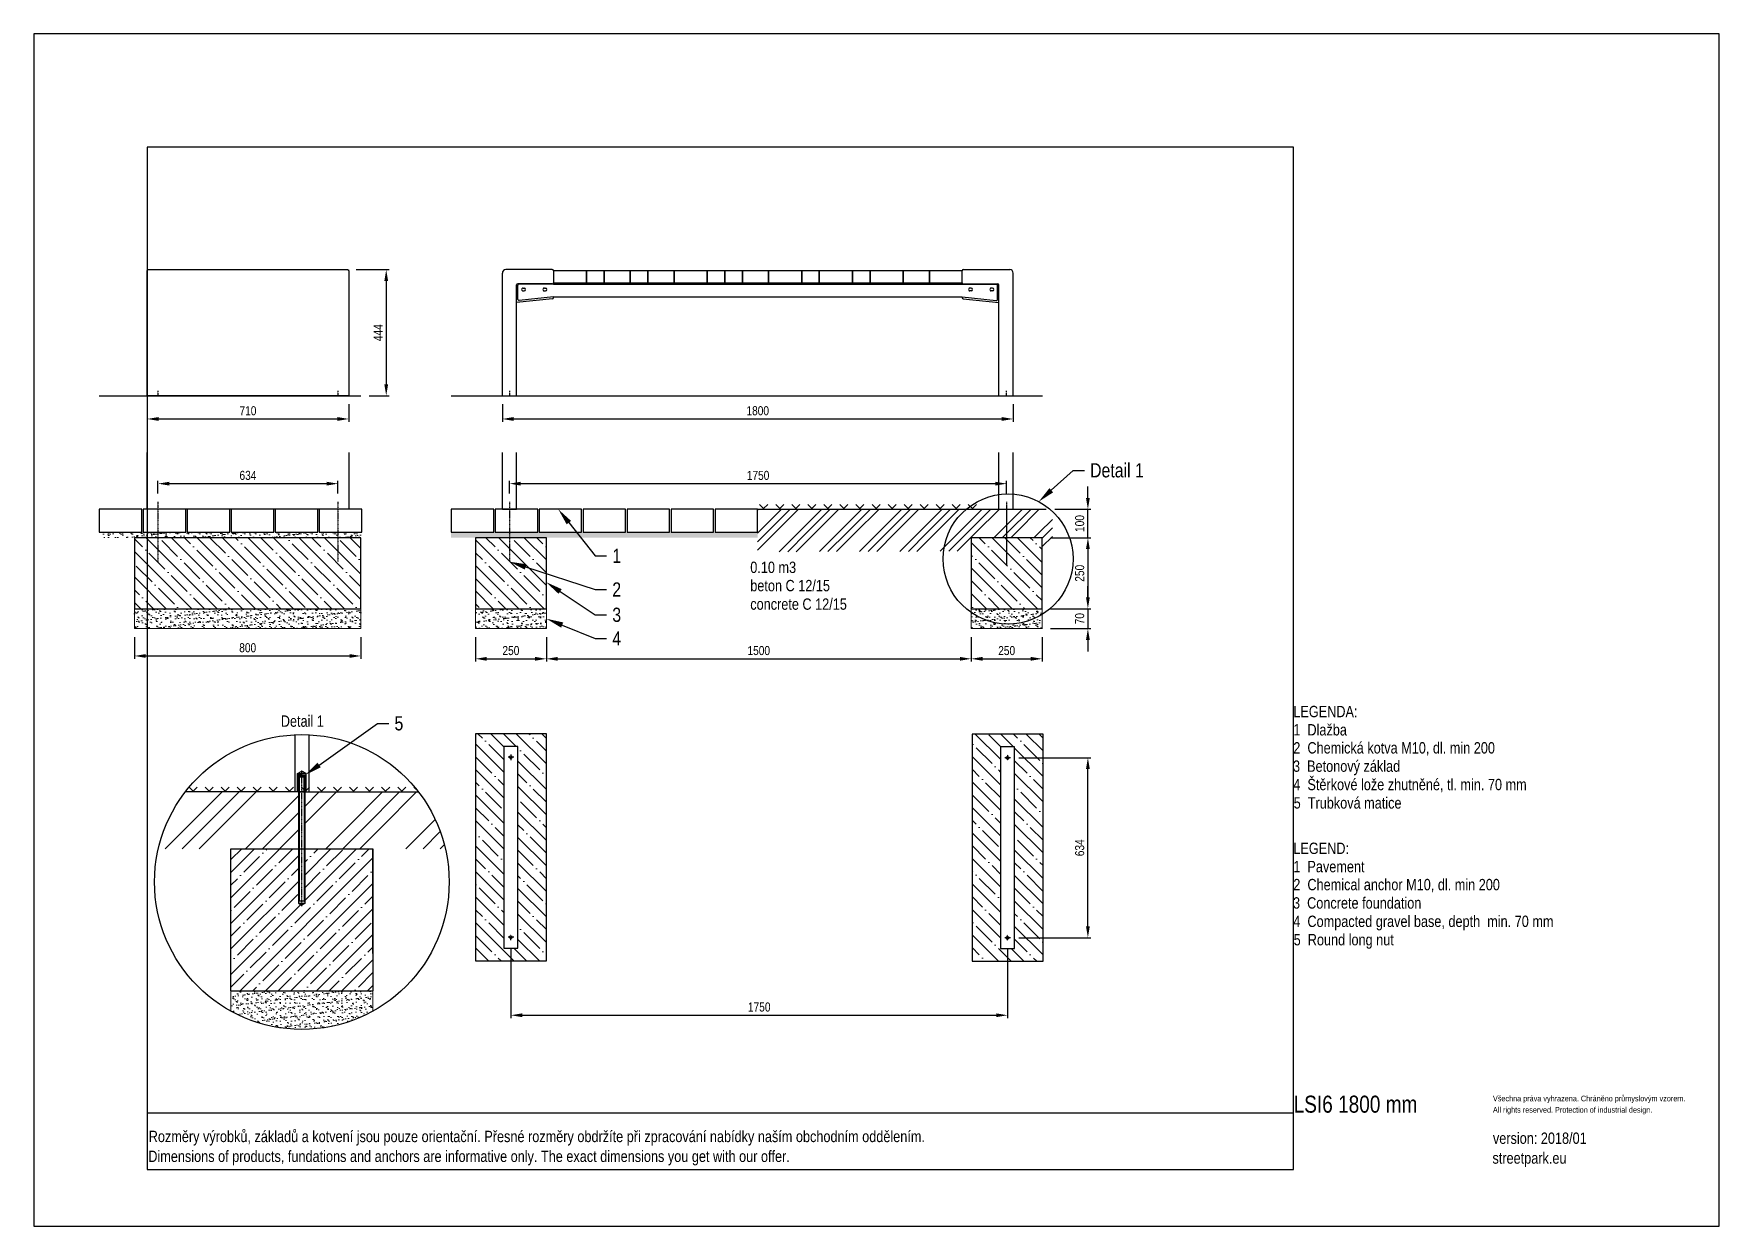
# Model space of a CAD drawing. Header units: millimetres. Extents: x 5064 to 11004, y 3085 to 7285.
import ezdxf
from ezdxf import colors
from ezdxf.entities.mleader import LeaderData, LeaderLine
from ezdxf.lldxf.tags import DXFTag
from ezdxf.math import Vec2, Vec3

# ---------------------------------------------------------------- set-up
doc = ezdxf.new("R2010")
doc.units = ezdxf.units.MM
doc.header["$LTSCALE"] = 0.3
doc.linetypes.add('DashDot', pattern=[15, 9, -3, 0, -3])
doc.layers.add('Nekreslit', color=6, linetype='Continuous', plot=False)
doc.layers.add('SRAFY', color=251, linetype='Continuous', lineweight=13)
doc.styles.add('SEACAD_Arial', font='arial.ttf', dxfattribs={"width": 0.8})
tags = doc.linetypes.add('HIDDEN2', pattern=[4.7625, 3.175, -1.5875]).pattern_tags.tags
tags[6:7] = [DXFTag(74, 4), DXFTag(75, 0), DXFTag(340, '0'), DXFTag(46, 0.0), DXFTag(50, 0.0), DXFTag(44, 0.0), DXFTag(45, 0.0)]
tags[4:5] = [DXFTag(74, 4), DXFTag(75, 0), DXFTag(340, '0'), DXFTag(46, 0.0), DXFTag(50, 0.0), DXFTag(44, 0.0), DXFTag(45, 0.0)]
doc.dimstyles.new('ISO-25', dxfattribs={"dimtxt": 1.6, "dimasz": 2, "dimexe": 0.5, "dimexo": 1.5, "dimtad": 1, "dimdec": 0, "dimtxsty": 'SEACAD_Arial', "dimcen": 2, "dimadec": 0, "dimazin": 0, "dimtfac": 1, "dimtdec": 0, "dimtmove": 0, "dimatfit": 3, "dimfxl": 1, "dimarcsym": 0})

msp = doc.modelspace()

# ---------------------------------------------------------------- texts
at = {"style": 'SEACAD_Arial', "width": 0.8}
for s, height, p in [('0.10 m3', 40, (7589.6, 5386)), ('beton C 12/15', 40, (7589.6, 5321.7)), ('concrete C 12/15', 40, (7589.6, 5256.5)), ('LEGENDA:', 40, (9503.3, 4878.1)), ('1  Dlažba', 40, (9503.3, 4813.8)), ('2  Chemická kotva M10, dl. min 200', 40, (9503.3, 4750.3)), ('3  Betonový základ', 40, (9502.2, 4685.8)), ('4  Štěrkové lože zhutněné, tl. min. 70 mm', 40, (9503.3, 4621.1)), ('5  Trubková matice', 40, (9504.5, 4556.3)), ('LEGEND:', 40, (9503.3, 4396.4)), ('1  Pavement', 40, (9503.3, 4332.1)), ('2  Chemical anchor M10, dl. min 200', 40, (9503.3, 4268.6)), ('3  Concrete foundation', 40, (9502.2, 4204)), ('4  Compacted gravel base, depth  min. 70 mm', 40, (9503.3, 4139.3)), ('5  Round long nut', 40, (9504.5, 4074.6)), ('LSI6 1800 mm ', 60, (9504.4, 3485.3)), ('Všechna práva vyhrazena. Chráněno průmyslovým vzorem.', 20, (10206.7, 3525.3)), ('All rights reserved. Protection of industrial design.', 20, (10206.7, 3485.3)), ('Rozměry výrobků, základů a kotvení jsou pouze orientační. Přesné rozměry obdržíte při zpracování nabídky naším obchodním oddělením.', 39.9982, (5469.8, 3381.6)), ('version: 2018/01', 40, (10206.7, 3375.5)), ('Dimensions of products, fundations and anchors are informative only. The exact dimensions you get with our offer.', 39.9982, (5468.2, 3311.7)), ('streetpark.eu', 40, (10205.1, 3305.6))]:
    msp.add_text(s, height=height, dxfattribs=at).set_placement(p)
at = {"insert": (5935.2, 4884.4), "char_height": 40, "attachment_point": 1, "style": 'SEACAD_Arial'}
msp.add_mtext_dynamic_manual_height_columns('Detail 1', width=226.121, gutter_width=200, heights=[0], dxfattribs=at)

# ---------------------------------------------------------------- blocks, each defined once
blk = doc.blocks.new('*D138')
at = {"color": 0, "lineweight": -2, "transparency": 16777216}
for p, q in [((6740.9, 5666.5), (6740.9, 5710.7)), ((8493.1, 5666.5), (8493.1, 5710.7)), ((6780.9, 5700.7), (8453.1, 5700.7))]:
    blk.add_line(p, q, dxfattribs=at)
at = {"color": 0, "transparency": 16777216}
for points in [[(6780.9, 5707.4), (6780.9, 5694), (6740.9, 5700.7)], [(8453.1, 5707.4), (8453.1, 5694), (8493.1, 5700.7)]]:
    blk.add_solid(points, dxfattribs=at)
at = {"layer": 'Defpoints', "color": 0, "transparency": 16777216}
for p in [(8493.1, 5700.7), (6740.9, 5636.5), (8493.1, 5636.5)]:
    blk.add_point(p, dxfattribs=at)
at = {"color": 0, "transparency": 16777216, "insert": (7617, 5729.6), "char_height": 32, "attachment_point": 5, "style": 'SEACAD_Arial'}
blk.add_mtext('1750', dxfattribs=at)
blk = doc.blocks.new('*D136')
at = {"color": 0, "lineweight": -2, "transparency": 16777216}
for p, q in [((8697.6, 5510.1), (8789.4, 5510.1)), ((8779.4, 5470.1), (8779.4, 5300.1)), ((8648.1, 5260.1), (8789.4, 5260.1))]:
    blk.add_line(p, q, dxfattribs=at)
at = {"color": 0, "transparency": 16777216}
for points in [[(8772.7, 5470.1), (8786, 5470.1), (8779.4, 5510.1)], [(8772.7, 5300.1), (8786, 5300.1), (8779.4, 5260.1)]]:
    blk.add_solid(points, dxfattribs=at)
at = {"layer": 'Defpoints', "color": 0, "transparency": 16777216}
for p in [(8667.6, 5510.1), (8618.1, 5260.1), (8779.4, 5260.1)]:
    blk.add_point(p, dxfattribs=at)
at = {"color": 0, "transparency": 16777216, "insert": (8750.5, 5385.1), "char_height": 32, "attachment_point": 5, "rotation": 90, "style": 'SEACAD_Arial'}
blk.add_mtext('250', dxfattribs=at)
blk = doc.blocks.new('*D137')
at = {"color": 0, "lineweight": -2, "transparency": 16777216}
for p, q in [((8779.4, 5300.1), (8779.4, 5340.1)), ((8648.1, 5260.1), (8789.4, 5260.1)), ((8779.4, 5260.1), (8779.4, 5190.1)), ((8648.1, 5190.1), (8789.4, 5190.1)), ((8779.4, 5150.1), (8779.4, 5110.1))]:
    blk.add_line(p, q, dxfattribs=at)
at = {"color": 0, "transparency": 16777216}
for points in [[(8772.7, 5300.1), (8786, 5300.1), (8779.4, 5260.1)], [(8772.7, 5150.1), (8786, 5150.1), (8779.4, 5190.1)]]:
    blk.add_solid(points, dxfattribs=at)
at = {"layer": 'Defpoints', "color": 0, "transparency": 16777216}
for p in [(8618.1, 5260.1), (8618.1, 5190.1), (8779.4, 5190.1)]:
    blk.add_point(p, dxfattribs=at)
at = {"color": 0, "transparency": 16777216, "insert": (8750.5, 5225.1), "char_height": 32, "attachment_point": 5, "rotation": 90, "style": 'SEACAD_Arial'}
blk.add_mtext('70', dxfattribs=at)
blk = doc.blocks.new('*D139')
at = {"color": 0, "lineweight": -2, "transparency": 16777216}
for p, q in [((5419.4, 5160.1), (5419.4, 5083.8)), ((6217.5, 5160.1), (6217.5, 5083.8)), ((5459.4, 5093.8), (6177.5, 5093.8))]:
    blk.add_line(p, q, dxfattribs=at)
at = {"color": 0, "transparency": 16777216}
for points in [[(5459.4, 5100.5), (5459.4, 5087.1), (5419.4, 5093.8)], [(6177.5, 5100.5), (6177.5, 5087.1), (6217.5, 5093.8)]]:
    blk.add_solid(points, dxfattribs=at)
at = {"layer": 'Defpoints', "color": 0, "transparency": 16777216}
for p in [(5419.4, 5190.1), (6217.5, 5190.1), (6217.5, 5093.8)]:
    blk.add_point(p, dxfattribs=at)
at = {"color": 0, "transparency": 16777216, "insert": (5818.5, 5122.6), "char_height": 32, "attachment_point": 5, "style": 'SEACAD_Arial'}
blk.add_mtext('800', dxfattribs=at)
blk = doc.blocks.new('*D140')
at = {"color": 0, "lineweight": -2, "transparency": 16777216}
for p, q in [((6621, 5160.1), (6621, 5073.8)), ((6871, 5160.1), (6871, 5073.8)), ((6661, 5083.8), (6831, 5083.8))]:
    blk.add_line(p, q, dxfattribs=at)
at = {"color": 0, "transparency": 16777216}
for points in [[(6661, 5090.5), (6661, 5077.1), (6621, 5083.8)], [(6831, 5090.5), (6831, 5077.1), (6871, 5083.8)]]:
    blk.add_solid(points, dxfattribs=at)
at = {"layer": 'Defpoints', "color": 0, "transparency": 16777216}
for p in [(6621, 5190.1), (6871, 5190.1), (6871, 5083.8)]:
    blk.add_point(p, dxfattribs=at)
at = {"color": 0, "transparency": 16777216, "insert": (6746, 5112.7), "char_height": 32, "attachment_point": 5, "style": 'SEACAD_Arial'}
blk.add_mtext('250', dxfattribs=at)
blk = doc.blocks.new('*D141')
at = {"color": 0, "lineweight": -2, "transparency": 16777216}
for p, q in [((8368.1, 5160.1), (8368.1, 5073.8)), ((8618.1, 5160.1), (8618.1, 5073.8)), ((8408.1, 5083.8), (8578.1, 5083.8))]:
    blk.add_line(p, q, dxfattribs=at)
at = {"color": 0, "transparency": 16777216}
for points in [[(8408.1, 5090.5), (8408.1, 5077.2), (8368.1, 5083.8)], [(8578.1, 5090.5), (8578.1, 5077.2), (8618.1, 5083.8)]]:
    blk.add_solid(points, dxfattribs=at)
at = {"layer": 'Defpoints', "color": 0, "transparency": 16777216}
for p in [(8368.1, 5190.1), (8618.1, 5190.1), (8618.1, 5083.8)]:
    blk.add_point(p, dxfattribs=at)
at = {"color": 0, "transparency": 16777216, "insert": (8493.1, 5112.7), "char_height": 32, "attachment_point": 5, "style": 'SEACAD_Arial'}
blk.add_mtext('250', dxfattribs=at)
blk = doc.blocks.new('*D142')
at = {"color": 0, "lineweight": -2, "transparency": 16777216}
for p, q in [((6871, 5160.1), (6871, 5073.8)), ((8368.1, 5160.1), (8368.1, 5073.8)), ((6911, 5083.8), (8328.1, 5083.8))]:
    blk.add_line(p, q, dxfattribs=at)
at = {"color": 0, "transparency": 16777216}
for points in [[(6911, 5090.5), (6911, 5077.1), (6871, 5083.8)], [(8328.1, 5090.5), (8328.1, 5077.1), (8368.1, 5083.8)]]:
    blk.add_solid(points, dxfattribs=at)
at = {"layer": 'Defpoints', "color": 0, "transparency": 16777216}
for p in [(6871, 5190.1), (8368.1, 5190.1), (8368.1, 5083.8)]:
    blk.add_point(p, dxfattribs=at)
at = {"color": 0, "transparency": 16777216, "insert": (7619.5, 5112.7), "char_height": 32, "attachment_point": 5, "style": 'SEACAD_Arial'}
blk.add_mtext('1500', dxfattribs=at)
blk = doc.blocks.new('*D133')
at = {"color": 0, "lineweight": -2, "transparency": 16777216}
for p, q in [((8779.4, 5650.4), (8779.4, 5690.4)), ((8662.6, 5610.4), (8789.4, 5610.4)), ((8779.4, 5510.1), (8779.4, 5610.4)), ((8648.1, 5510.1), (8789.4, 5510.1)), ((8779.4, 5470.1), (8779.4, 5430.1))]:
    blk.add_line(p, q, dxfattribs=at)
at = {"color": 0, "transparency": 16777216}
for points in [[(8772.7, 5650.4), (8786, 5650.4), (8779.4, 5610.4)], [(8772.7, 5470.1), (8786, 5470.1), (8779.4, 5510.1)]]:
    blk.add_solid(points, dxfattribs=at)
at = {"layer": 'Defpoints', "color": 0, "transparency": 16777216}
for p in [(8632.6, 5610.4), (8779.4, 5610.4), (8618.1, 5510.1)]:
    blk.add_point(p, dxfattribs=at)
at = {"color": 0, "transparency": 16777216, "insert": (8750.5, 5560.3), "char_height": 32, "attachment_point": 5, "rotation": 90, "style": 'SEACAD_Arial'}
blk.add_mtext('100', dxfattribs=at)
blk = doc.blocks.new('*D134')
at = {"color": 0, "lineweight": -2, "transparency": 16777216}
for p, q in [((6715.9, 5980.4), (6715.9, 5918.5)), ((8515.9, 5980.4), (8515.9, 5918.5)), ((6755.9, 5928.5), (8475.9, 5928.5))]:
    blk.add_line(p, q, dxfattribs=at)
at = {"color": 0, "transparency": 16777216}
for points in [[(6755.9, 5935.2), (6755.9, 5921.8), (6715.9, 5928.5)], [(8475.9, 5935.2), (8475.9, 5921.8), (8515.9, 5928.5)]]:
    blk.add_solid(points, dxfattribs=at)
at = {"layer": 'Defpoints', "color": 0, "transparency": 16777216}
for p in [(6715.9, 6010.4), (8515.9, 6010.4), (8515.9, 5928.5)]:
    blk.add_point(p, dxfattribs=at)
at = {"color": 0, "transparency": 16777216, "insert": (7615.9, 5957.3), "char_height": 32, "attachment_point": 5, "style": 'SEACAD_Arial'}
blk.add_mtext('1800', dxfattribs=at)
blk = doc.blocks.new('*D143')
at = {"color": 0, "lineweight": -2, "transparency": 16777216}
for p, q in [((5502.4, 5666.4), (5502.4, 5710.7)), ((6136.4, 5666.4), (6136.4, 5710.7)), ((5542.4, 5700.7), (6096.4, 5700.7))]:
    blk.add_line(p, q, dxfattribs=at)
at = {"color": 0, "transparency": 16777216}
for points in [[(5542.4, 5707.4), (5542.4, 5694), (5502.4, 5700.7)], [(6096.4, 5707.4), (6096.4, 5694), (6136.4, 5700.7)]]:
    blk.add_solid(points, dxfattribs=at)
at = {"layer": 'Defpoints', "color": 0, "transparency": 16777216}
for p in [(6136.4, 5700.7), (5502.4, 5636.4), (6136.4, 5636.4)]:
    blk.add_point(p, dxfattribs=at)
at = {"color": 0, "transparency": 16777216, "insert": (5819.4, 5729.6), "char_height": 32, "attachment_point": 5, "style": 'SEACAD_Arial'}
blk.add_mtext('634', dxfattribs=at)
blk = doc.blocks.new('*D144')
at = {"color": 0, "lineweight": -2, "transparency": 16777216}
for p, q in [((5464.4, 5980.4), (5464.4, 5918.5)), ((6174.4, 5980.4), (6174.4, 5918.5)), ((5504.4, 5928.5), (6134.4, 5928.5))]:
    blk.add_line(p, q, dxfattribs=at)
at = {"color": 0, "transparency": 16777216}
for points in [[(5504.4, 5935.2), (5504.4, 5921.8), (5464.4, 5928.5)], [(6134.4, 5935.2), (6134.4, 5921.8), (6174.4, 5928.5)]]:
    blk.add_solid(points, dxfattribs=at)
at = {"layer": 'Defpoints', "color": 0, "transparency": 16777216}
for p in [(5464.4, 6010.4), (6174.4, 6010.4), (6174.4, 5928.5)]:
    blk.add_point(p, dxfattribs=at)
at = {"color": 0, "transparency": 16777216, "insert": (5819.4, 5957.3), "char_height": 32, "attachment_point": 5, "style": 'SEACAD_Arial'}
blk.add_mtext('710', dxfattribs=at)
blk = doc.blocks.new('*D145')
at = {"color": 0, "lineweight": -2, "transparency": 16777216}
for p, q in [((6200.4, 6454.4), (6316.7, 6454.4)), ((6306.7, 6414.4), (6306.7, 6050.4)), ((6247, 6010.4), (6316.7, 6010.4))]:
    blk.add_line(p, q, dxfattribs=at)
at = {"color": 0, "transparency": 16777216}
for points in [[(6300, 6414.4), (6313.3, 6414.4), (6306.7, 6454.4)], [(6300, 6050.4), (6313.3, 6050.4), (6306.7, 6010.4)]]:
    blk.add_solid(points, dxfattribs=at)
at = {"layer": 'Defpoints', "color": 0, "transparency": 16777216}
for p in [(6170.4, 6454.4), (6217, 6010.4), (6306.7, 6010.4)]:
    blk.add_point(p, dxfattribs=at)
at = {"color": 0, "transparency": 16777216, "insert": (6278.2, 6232.4), "char_height": 32, "attachment_point": 5, "rotation": 90, "style": 'SEACAD_Arial'}
blk.add_mtext('444', dxfattribs=at)
blk = doc.blocks.new('*D146')
at = {"color": 0, "lineweight": -2, "transparency": 16777216}
for p, q in [((6746, 4062.9), (6746, 3818.4)), ((8496.2, 4061.4), (8496.2, 3818.4)), ((6786, 3828.4), (8456.2, 3828.4))]:
    blk.add_line(p, q, dxfattribs=at)
at = {"color": 0, "transparency": 16777216}
for points in [[(6786, 3835.1), (6786, 3821.8), (6746, 3828.4)], [(8456.2, 3835.1), (8456.2, 3821.8), (8496.2, 3828.4)]]:
    blk.add_solid(points, dxfattribs=at)
at = {"layer": 'Defpoints', "color": 0, "transparency": 16777216}
for p in [(6746, 4092.9), (8496.2, 4091.4), (8496.2, 3828.4)]:
    blk.add_point(p, dxfattribs=at)
at = {"color": 0, "transparency": 16777216, "insert": (7621.1, 3857.3), "char_height": 32, "attachment_point": 5, "style": 'SEACAD_Arial'}
blk.add_mtext('1750', dxfattribs=at)
blk = doc.blocks.new('*D147')
at = {"color": 0, "lineweight": -2, "transparency": 16777216}
for p, q in [((8536.2, 4735.4), (8789.4, 4735.4)), ((8779.4, 4141.4), (8779.4, 4695.4)), ((8536.2, 4101.4), (8789.4, 4101.4))]:
    blk.add_line(p, q, dxfattribs=at)
at = {"color": 0, "transparency": 16777216}
for points in [[(8772.7, 4695.4), (8786, 4695.4), (8779.4, 4735.4)], [(8772.7, 4141.4), (8786, 4141.4), (8779.4, 4101.4)]]:
    blk.add_solid(points, dxfattribs=at)
at = {"layer": 'Defpoints', "color": 0, "transparency": 16777216}
for p in [(8506.2, 4735.4), (8779.4, 4735.4), (8506.2, 4101.4)]:
    blk.add_point(p, dxfattribs=at)
at = {"color": 0, "transparency": 16777216, "insert": (8750.5, 4418.4), "char_height": 32, "attachment_point": 5, "rotation": 90, "style": 'SEACAD_Arial'}
blk.add_mtext('634', dxfattribs=at)

# ---------------------------------------------------------------- dimensions: what is measured, and where the dimension line sits
for base, p1, p2, picture, middle in [((6306.7, 6010.4), (6170.4, 6454.4), (6217, 6010.4), '*D145', (6278.2, 6232.4)), ((8779.4, 5610.4), (8618.1, 5510.1), (8632.6, 5610.4), '*D133', (8750.5, 5560.3)), ((8779.4, 4735.4), (8506.2, 4101.4), (8506.2, 4735.4), '*D147', (8750.5, 4418.4))]:
    dim = msp.add_linear_dim(base=base, p1=p1, p2=p2, angle=90, dimstyle='ISO-25')
    dim.commit()
    dim.dimension.update_dxf_attribs({"geometry": picture, "text_midpoint": middle})
for base, p1, p2, picture, middle in [((6174.4, 5928.5), (5464.4, 6010.4), (6174.4, 6010.4), '*D144', (5819.4, 5957.3)), ((8515.9, 5928.5), (6715.9, 6010.4), (8515.9, 6010.4), '*D134', (7615.9, 5957.3)), ((8496.2, 3828.4), (6746, 4092.9), (8496.2, 4091.4), '*D146', (7621.1, 3857.3))]:
    dim = msp.add_linear_dim(base=base, p1=p1, p2=p2, dimstyle='ISO-25')
    dim.commit()
    dim.dimension.update_dxf_attribs({"geometry": picture, "text_midpoint": middle})
dim = msp.add_linear_dim(base=(6136.4, 5700.7), p1=(5502.4, 5636.4), p2=(6136.4, 5636.4), dimstyle='ISO-25', override={"dimrnd": 1})
dim.commit()
dim.dimension.update_dxf_attribs({"geometry": '*D143', "text_midpoint": (5819.4, 5700.7), "dimtype": 160})
for base, p1, p2, override, picture, middle in [((8493.1, 5700.7), (6740.9, 5636.5), (8493.1, 5636.5), {"dimscale": 0, "dimrnd": 10}, '*D138', (7617, 5729.6)), ((6217.5, 5093.8), (5419.4, 5190.1), (6217.5, 5190.1), {"dimscale": 0, "dimrnd": 10, "dimtix": 0, "dimtofl": 1, "dimtmove": 0, "dimatfit": 3}, '*D139', (5818.5, 5122.6)), ((6871, 5083.8), (6621, 5190.1), (6871, 5190.1), {"dimscale": 0, "dimtix": 0, "dimtofl": 1, "dimtmove": 0, "dimatfit": 3}, '*D140', (6746, 5112.7)), ((8368.1, 5083.8), (6871, 5190.1), (8368.1, 5190.1), {"dimscale": 0, "dimrnd": 10, "dimtix": 0, "dimtofl": 1, "dimtmove": 0, "dimatfit": 3}, '*D142', (7619.5, 5112.7)), ((8618.1, 5083.8), (8368.1, 5190.1), (8618.1, 5190.1), {"dimscale": 0, "dimtix": 0, "dimtofl": 1, "dimtmove": 0, "dimatfit": 3}, '*D141', (8493.1, 5112.7))]:
    dim = msp.add_linear_dim(base=base, p1=p1, p2=p2, dimstyle='ISO-25', override=override)
    dim.commit()
    dim.dimension.update_dxf_attribs({"geometry": picture, "text_midpoint": middle})
for base, p1, p2, override, picture, middle in [((8779.4, 5260.1), (8667.6, 5510.1), (8618.1, 5260.1), {"dimscale": 0}, '*D136', (8750.5, 5385.1)), ((8779.4, 5190.1), (8618.1, 5260.1), (8618.1, 5190.1), {"dimscale": 0, "dimtmove": 1}, '*D137', (8750.5, 5225.1))]:
    dim = msp.add_linear_dim(base=base, p1=p1, p2=p2, angle=90, dimstyle='ISO-25', override=override)
    dim.commit()
    dim.dimension.update_dxf_attribs({"geometry": picture, "text_midpoint": middle})

# ---------------------------------------------------------------- hatches: boundary and pattern name
at = {"layer": 'SRAFY'}
h = msp.add_hatch(dxfattribs=at)
h.set_pattern_fill('GOST_GROUND', color=256, scale=10)
h.set_pattern_definition([(45, (263.65, 295.79), (141.4214, -9e-15), [200]), (45, (293.65, 295.79), (141.4214, -9e-15), [200]), (45, (323.65, 295.79), (141.4214, -9e-15), [200])])
h.paths.add_polyline_path([(8368.1, 5462.8), (7615.3, 5460.5), (7615.6, 5608), (8654.1, 5610.4), (8654.1, 5463), (8618.1, 5463), (8618.1, 5510.1), (8368.1, 5510.1)])
h = msp.add_hatch(dxfattribs=at)
h.set_pattern_fill('TERACO', color=256, scale=20)
h.set_pattern_definition([(45, (0, 295.79), (-28.28427, 28.28427), [20, -20]), (135, (56.57, 295.79), (-28.28427, -28.28427), [20, -20])])
h.paths.add_polyline_path([(7615.4, 5610.4), (7615.4, 5633.5), (8390.4, 5633.5), (8390.4, 5610.5)])
h = msp.add_hatch(dxfattribs=at)
h.set_pattern_fill('AR-SAND', color=256, scale=0.5)
h.set_pattern_definition([(37.5, (-1240, 295.79), (-0.800016, 24.47066), [0, -19.304, 0, -21.59, 0, -20.6375]), (7.5, (-1240, 295.79), (22.47616, 35.84126), [0, -10.414, 0, -17.399, 0, -6.6675]), (327.5, (-1255.62, 295.79), (39.54962, 0.07186), [0, -6.35, 0, -22.86, 0, -29.845]), (317.5, (-1255.62, 295.79), (38.17782, 11.14647), [0, -3.175, 0, -14.986, 0, -17.145])])
h.paths.add_polyline_path([(5295.4, 5530.4), (5295.4, 5510.5), (5326, 5510.4), (5446, 5510.3), (5446, 5530.4)])
h.paths.add_polyline_path([(6220.5, 5510.1), (6220.5, 5530.4), (5446, 5530.4), (5446, 5510.3), (5576, 5510.1)])
h = msp.add_hatch(dxfattribs=at)
h.set_pattern_fill('AR-SAND', color=256, scale=0.5)
h.set_pattern_definition([(37.5, (0, 295.79), (-0.800016, 24.47066), [0, -19.304, 0, -21.59, 0, -20.6375]), (7.5, (0, 295.79), (22.47616, 35.84126), [0, -10.414, 0, -17.399, 0, -6.6675]), (327.5, (-15.62, 295.79), (39.54962, 0.07186), [0, -6.35, 0, -22.86, 0, -29.845]), (317.5, (-15.62, 295.79), (38.17782, 11.14647), [0, -3.175, 0, -14.986, 0, -17.145])])
h.paths.add_polyline_path([(6535.4, 5530.4), (6535.4, 5510.5), (6566, 5510.4), (6686, 5510.3), (6686, 5530.4)])
h.paths.add_polyline_path([(7615.4, 5510.1), (7615.4, 5530.4), (6686, 5530.4), (6686, 5510.3), (6816, 5510.1)])
h = msp.add_hatch(dxfattribs=at)
h.set_pattern_fill('ANSI35', color=256, scale=10, angle=90)
h.set_pattern_definition([(135, (15, 0), (-44.9013, -44.9013), []), (135, (15, 44.9), (-44.9013, -44.9013), [79.375, -15.875, 0, -15.875])])
h.paths.add_polyline_path([(6217.5, 5510.1), (5419.4, 5510.4), (5419.4, 5260.1), (6217.5, 5260.1)])
h = msp.add_hatch(dxfattribs=at)
h.set_pattern_fill('ANSI35', color=256, scale=10, angle=90)
h.paths.add_polyline_path([(6870.9, 5510.1), (6621, 5510.4), (6621, 5260.1), (6871, 5260.1)])
h = msp.add_hatch(dxfattribs=at)
h.set_pattern_fill('ANSI35', color=256, scale=10, angle=90)
h.set_pattern_definition([(135, (301.654, 0.008), (-44.9013, -44.9013), []), (135, (301.654, 44.91), (-44.9013, -44.9013), [79.375, -15.875, 0, -15.875])])
h.paths.add_polyline_path([(8618.1, 5510.1), (8368.1, 5510.1), (8368.1, 5260.1), (8618.1, 5260.1)])
h = msp.add_hatch(dxfattribs=at)
h.set_pattern_fill('AR-SAND', color=256, scale=0.5)
h.set_pattern_definition([(37.5, (30, 0), (-0.800016, 24.47066), [0, -19.304, 0, -21.59, 0, -20.6375]), (7.5, (30, 0), (22.47616, 35.84126), [0, -10.414, 0, -17.399, 0, -6.6675]), (327.5, (14.38, 0), (39.54962, 0.07186), [0, -6.35, 0, -22.86, 0, -29.845]), (317.5, (14.38, 0), (38.17782, 11.14647), [0, -3.175, 0, -14.986, 0, -17.145])])
h.paths.add_polyline_path([(6217.5, 5190.1), (6217.5, 5260.1), (5419.4, 5260.1), (5419.4, 5190.1)])
h = msp.add_hatch(dxfattribs=at)
h.set_pattern_fill('AR-SAND', color=256, scale=0.5)
h.paths.add_polyline_path([(6871, 5260.1), (6621, 5260.1), (6621, 5190.1), (6871, 5190.1)])
h = msp.add_hatch(dxfattribs=at)
h.set_pattern_fill('AR-SAND', color=256, scale=0.5)
h.paths.add_polyline_path([(8368.1, 5260.1), (8618.1, 5260.1), (8618.1, 5190.1), (8368.1, 5190.1)])
h = msp.add_hatch(dxfattribs=at)
h.set_pattern_fill('ANSI35', color=256, scale=10, angle=90)
h.paths.add_polyline_path([(6871, 4819.9), (6621, 4819.9), (6621, 4019.9), (6871, 4019.9)])
h.paths.add_polyline_path([(6721, 4774.9), (6771, 4774.9), (6771, 4064.9), (6721, 4064.9)], flags=16)
h.paths.add_polyline_path([(8621.2, 4818.4), (8371.2, 4818.4), (8371.2, 4018.4), (8621.2, 4018.4)])
h.paths.add_polyline_path([(8471.2, 4773.4), (8521.2, 4773.4), (8521.2, 4063.4), (8471.2, 4063.4)], flags=16)
h = msp.add_hatch(dxfattribs=at)
h.set_pattern_fill('TERACO', color=256, scale=20)
h.set_pattern_definition([(45, (-2237.18, -699.72), (-28.28427, 28.28427), [20, -20]), (135, (-2180.613, -699.72), (-28.28427, -28.28427), [20, -20])])
h.paths.add_polyline_path([(5607.6, 4614.9), (5607.6, 4638), (6411.2, 4638), (6411.2, 4614.9)])
h = msp.add_hatch(dxfattribs=at)
h.set_pattern_fill('ANSI31', color=256, scale=0.5)
h.paths.add_polyline_path([(6019.4, 4674.9), (6017.8, 4673.3), (6017.8, 4669.1), (6017.8, 4669.1), (6019.4, 4667.5)])
h.paths.add_polyline_path([(6001, 4673.3), (5999.4, 4674.9), (5999.4, 4667.5), (6001, 4669.1)])
h.paths.add_polyline_path([(5999.4, 4674.9), (5997.4, 4674.9), (5995.3, 4672.8), (5995.3, 4617.1), (5997.4, 4614.9), (5999.4, 4614.9), (5999.4, 4667.5)])
h.paths.add_polyline_path([(6023.5, 4672.8), (6021.4, 4674.9), (6019.4, 4674.9), (6019.4, 4667.5), (6019.4, 4667.5), (6019.4, 4614.9), (6021.4, 4614.9), (6023.5, 4617.1)])
h = msp.add_hatch(dxfattribs=at)
h.set_pattern_fill('GOST_GROUND', color=256, scale=20)
h.set_pattern_definition([(45, (-1469.58, 245.79), (282.8427, -2e-14), [400]), (45, (-1409.58, 245.79), (282.8427, -2e-14), [400]), (45, (-1349.58, 245.79), (282.8427, -2e-14), [400])])
h.paths.add_polyline_path([(5999.4, 4615), (5977.4, 4615), (5598.5, 4615, 0.107975), (5503.6, 4414.7), (5759.4, 4414.7), (5999.4, 4414.7)])
h.paths.add_polyline_path([(6420.3, 4615), (6041.4, 4615), (6019.4, 4615), (6019.4, 4414.7), (6259.4, 4414.7), (6515.2, 4414.7, 0.107975)])
h = msp.add_hatch(dxfattribs=at)
h.set_pattern_fill('ANSI35', color=256, scale=10, angle=0.00001)
h.set_pattern_definition([(45, (-1469.58, 245.79), (-44.9013, 44.90127), []), (45, (-1424.68, 245.79), (-44.9013, 44.90127), [79.375, -15.875, 0, -15.875])])
h.paths.add_polyline_path([(6259.4, 4414.7), (6019.4, 4414.7), (6019.4, 4223.7), (5999.4, 4223.7), (5999.4, 4414.7), (5759.4, 4414.7), (5759.4, 3914.7), (6259.4, 3914.7)])
h = msp.add_hatch(dxfattribs=at)
h.set_pattern_fill('AR-SAND', color=256, scale=0.5, angle=0.00001)
h.set_pattern_definition([(37.5, (-1469.582, 245.79), (-0.80002, 24.47066), [0, -19.304, 0, -21.59, 0, -20.6375]), (7.5, (-1469.582, 245.79), (22.47616, 35.84126), [0, -10.414, 0, -17.399, 0, -6.6675]), (327.5, (-1485.203, 245.79), (39.54962, 0.071866), [0, -6.35, 0, -22.86, 0, -29.845]), (317.5, (-1485.203, 245.79), (38.17782, 11.14647), [0, -3.175, 0, -14.986, 0, -17.145])])
h.paths.add_polyline_path([(5759.4, 3914.7), (5759.4, 3842.8, 0.256659), (6259.4, 3842.8), (6259.4, 3914.7)])

# ---------------------------------------------------------------- linework, layer by layer
for p, q in [((6715.9, 6010.4), (6715.9, 6442.4)), ((6891.9, 6454.4), (6727.9, 6454.4)), ((6895.9, 6450.4), (6895.9, 6408.4)), ((8335.9, 6408.4), (8335.9, 6450.4)), ((8339.9, 6454.4), (8503.9, 6454.4)), ((8515.9, 6010.4), (8515.9, 6442.4)), ((6765.9, 6010.4), (6765.9, 6400.4)), ((6891.9, 6404.4), (6769.9, 6404.4)), ((6770.9, 6349.7), (6770.9, 6399.4)), ((6895.9, 6403.4), (6774.9, 6403.4)), ((6895.9, 6358.4), (6775.4, 6345.7)), ((6788.9, 6389.4), (6792.9, 6389.4)), ((6788.9, 6379.4), (6792.9, 6379.4)), ((6863.9, 6389.4), (6867.9, 6389.4)), ((6863.9, 6379.4), (6867.9, 6379.4)), ((6895.9, 6408.4), (8335.9, 6408.4)), ((6895.9, 6403.4), (6895.9, 6408.4)), ((6895.9, 6403.4), (8335.9, 6403.4)), ((6895.9, 6358.4), (8335.9, 6358.4)), ((6895.9, 6358.4), (6895.9, 6355.9)), ((6895.9, 6358.4), (6895.9, 6355.9)), ((8335.9, 6403.4), (8335.9, 6408.4)), ((8335.9, 6403.4), (8456.9, 6403.4)), ((8335.9, 6358.4), (8456.5, 6345.7)), ((8335.9, 6358.4), (8335.9, 6355.9)), ((8335.9, 6358.4), (8335.9, 6355.9)), ((8339.9, 6404.4), (8461.9, 6404.4)), ((8367.9, 6389.4), (8363.9, 6389.4)), ((8367.9, 6379.4), (8363.9, 6379.4)), ((8442.9, 6389.4), (8438.9, 6389.4)), ((8442.9, 6379.4), (8438.9, 6379.4)), ((8460.9, 6349.7), (8460.9, 6399.4)), ((8465.9, 6010.4), (8465.9, 6400.4)), ((6892.4, 6351.9), (6765.9, 6338.7)), ((8339.5, 6351.9), (8465.9, 6338.7)), ((5464.4, 5610.4), (5464.4, 5810.4)), ((6174.4, 5810.4), (6174.4, 5610.4)), ((6715.9, 5610.4), (6715.9, 5810.5)), ((6765.9, 5610.4), (6765.9, 5810.5)), ((8465.9, 5610.4), (8465.9, 5810.5)), ((8515.9, 5610.4), (8515.9, 5810.5)), ((6174.4, 5610.4), (5464.4, 5610.4)), ((6715.9, 5610.4), (6765.9, 5610.4)), ((7615.4, 5610.4), (8632.6, 5610.4)), ((8465.9, 5610.4), (8515.9, 5610.4)), ((5295.4, 5530.4), (5437.4, 5530.4)), ((5985.4, 4615), (5985.4, 4815)), ((6035.4, 4615), (6035.4, 4815)), ((5997.4, 4674.9), (5995.3, 4672.8)), ((5995.3, 4672.8), (5995.3, 4617.1)), ((6009.4, 4674.9), (5997.4, 4674.9)), ((5999.4, 4614.9), (5999.4, 4674.9)), ((5999.4, 4674.9), (6001, 4673.3)), ((6001, 4674.9), (6009.4, 4674.9)), ((6001, 4616.5), (6001, 4673.3)), ((6001, 4673.3), (6009.4, 4673.3)), ((6001, 4669.1), (6017.8, 4669.1)), ((6009.4, 4674.9), (6021.4, 4674.9)), ((6017.8, 4673.3), (6009.4, 4673.3)), ((6019.4, 4674.9), (6017.8, 4673.3)), ((6017.8, 4616.5), (6017.8, 4673.3)), ((6019.4, 4614.9), (6019.4, 4674.9)), ((6021.4, 4674.9), (6023.5, 4672.8)), ((6023.5, 4672.8), (6023.5, 4617.1)), ((5999.4, 4614.9), (5598.5, 4615)), ((5997.4, 4614.9), (5995.3, 4617.1)), ((5997.4, 4614.9), (5999.4, 4614.9)), ((5999.4, 4614.9), (6001, 4616.5)), ((5999.4, 4614.9), (6019.4, 4614.9)), ((6001, 4616.5), (6009.4, 4616.5)), ((6017.8, 4616.5), (6009.4, 4616.5)), ((6019.4, 4614.9), (6017.8, 4616.5)), ((6019.4, 4614.9), (6420.3, 4615)), ((6021.4, 4614.9), (6023.5, 4617.1)), ((6041.4, 4615), (6420.3, 4615))]:
    msp.add_line(p, q)
at = {"color": 7, "linetype": 'Continuous'}
for p, q in [((5295.4, 6010.4), (6217, 6010.4)), ((6535.4, 6010.4), (8619.3, 6010.4)), ((5464.4, 5810.4), (5464.4, 5666.4)), ((5445.4, 5610.4), (5295.4, 5610.4)), ((5295.4, 5610.4), (5295.4, 5530.4)), ((5445.4, 5530.4), (5445.4, 5610.4)), ((5600.4, 5610.4), (5450.4, 5610.4)), ((5450.4, 5610.4), (5450.4, 5530.4)), ((5600.4, 5530.4), (5600.4, 5610.4)), ((5755.4, 5610.4), (5605.4, 5610.4)), ((5605.4, 5610.4), (5605.4, 5530.4)), ((5755.4, 5530.4), (5755.4, 5610.4)), ((5910.4, 5610.4), (5760.4, 5610.4)), ((5760.4, 5610.4), (5760.4, 5530.4)), ((5910.4, 5530.4), (5910.4, 5610.4)), ((6065.4, 5610.4), (5915.4, 5610.4)), ((5915.4, 5610.4), (5915.4, 5530.4)), ((6065.4, 5530.4), (6065.4, 5610.4)), ((6220.4, 5610.4), (6070.4, 5610.4)), ((6070.4, 5610.4), (6070.4, 5530.4)), ((6220.4, 5530.4), (6220.4, 5610.4)), ((6685.4, 5610.4), (6535.4, 5610.4)), ((6535.4, 5610.4), (6535.4, 5530.4)), ((6685.4, 5530.4), (6685.4, 5610.4)), ((6840.4, 5610.4), (6690.4, 5610.4)), ((6690.4, 5610.4), (6690.4, 5530.4)), ((6840.4, 5530.4), (6840.4, 5610.4)), ((6995.4, 5610.4), (6845.4, 5610.4)), ((6845.4, 5610.4), (6845.4, 5530.4)), ((6995.4, 5530.4), (6995.4, 5610.4)), ((7150.4, 5610.4), (7000.4, 5610.4)), ((7000.4, 5610.4), (7000.4, 5530.4)), ((7150.4, 5530.4), (7150.4, 5610.4)), ((7305.4, 5610.4), (7155.4, 5610.4)), ((7155.4, 5610.4), (7155.4, 5530.4)), ((7305.4, 5530.4), (7305.4, 5610.4)), ((7460.4, 5610.4), (7310.4, 5610.4)), ((7310.4, 5610.4), (7310.4, 5530.4)), ((7460.4, 5530.4), (7460.4, 5610.4)), ((7615.4, 5610.4), (7465.4, 5610.4)), ((7465.4, 5610.4), (7465.4, 5530.4)), ((7615.4, 5530.4), (7615.4, 5610.4)), ((5295.4, 5530.4), (5445.4, 5530.4)), ((5450.4, 5530.4), (5600.4, 5530.4)), ((5605.4, 5530.4), (5755.4, 5530.4)), ((5760.4, 5530.4), (5910.4, 5530.4)), ((5915.4, 5530.4), (6065.4, 5530.4)), ((6070.4, 5530.4), (6220.4, 5530.4)), ((6535.4, 5530.4), (6685.4, 5530.4)), ((6690.4, 5530.4), (6840.4, 5530.4)), ((6845.4, 5530.4), (6995.4, 5530.4)), ((7000.4, 5530.4), (7150.4, 5530.4)), ((7155.4, 5530.4), (7305.4, 5530.4)), ((7310.4, 5530.4), (7460.4, 5530.4)), ((7465.4, 5530.4), (7615.4, 5530.4)), ((5999.4, 4667.5), (5999.4, 4231.3)), ((6019.4, 4231.3), (6019.4, 4667.5)), ((5759.4, 3914.7), (5759.4, 4414.7)), ((5759.4, 4414.7), (6259.4, 4414.7)), ((6259.4, 4414.7), (6259.4, 3914.7)), ((6259.4, 4293.7), (6259.4, 4413.7)), ((6259.4, 4045.4), (6259.4, 4413.7)), ((5759.4, 3914.7), (6259.4, 3914.7))]:
    msp.add_line(p, q, dxfattribs=at)
at = {"color": 0, "linetype": 'DashDot', "ltscale": 0.1}
for p, q in [((5502.4, 6027.4), (5502.4, 6007.4)), ((6136.4, 6027.4), (6136.4, 6007.4)), ((6740.9, 6027.4), (6740.9, 6007.4)), ((8490.9, 6027.4), (8490.9, 6007.4)), ((5502.4, 5627.4), (5502.4, 5607.4))]:
    msp.add_line(p, q, dxfattribs=at)
at = {"lineweight": 15}
for p, q in [((6665.9, 6010.4), (6715.9, 6010.4)), ((8266.5, 6010.4), (8216.5, 6010.4)), ((8266.5, 5610.4), (8216.5, 5610.4)), ((6001, 4669.1), (6001, 4229.7)), ((6017.8, 4669.1), (6017.8, 4229.7))]:
    msp.add_line(p, q, dxfattribs=at)
at = {"linetype": 'DashDot', "lineweight": 30}
for p, q in [((5502.4, 5636.4), (5502.4, 5425.8)), ((6136.4, 5636.4), (6136.4, 5425.8)), ((6740.9, 5636.5), (6740.9, 5425.8)), ((8493.1, 5636.5), (8493.1, 5425.8))]:
    msp.add_line(p, q, dxfattribs=at)
at = {"ltscale": 3}
msp.add_line((8493.1, 5624.4), (8493.1, 5413.7), dxfattribs=at)
at = {"linetype": 'DashDot', "ltscale": 0.1}
for p, q in [((6756, 4736.9), (6736, 4736.9)), ((6746, 4746.9), (6746, 4726.9)), ((8506.2, 4735.4), (8486.2, 4735.4)), ((8496.2, 4745.4), (8496.2, 4725.4)), ((6756, 4102.9), (6736, 4102.9)), ((6746, 4092.9), (6746, 4112.9)), ((8506.2, 4101.4), (8486.2, 4101.4)), ((8496.2, 4091.4), (8496.2, 4111.4))]:
    msp.add_line(p, q, dxfattribs=at)
at = {"linetype": 'HIDDEN2', "ltscale": 0.1}
for p, q in [((5994.4, 4679.9), (6009.4, 4688.6)), ((5994.4, 4679.9), (6009.4, 4679.9)), ((6024.4, 4679.9), (6009.4, 4688.6)), ((6024.4, 4679.9), (6009.4, 4679.9)), ((5997.4, 4223.7), (6021.4, 4223.7)), ((5997.4, 4223.7), (6009.4, 4216.7)), ((6021.4, 4223.7), (6009.4, 4216.7))]:
    msp.add_line(p, q, dxfattribs=at)
at = {"linetype": 'HIDDEN2'}
for p, q in [((5994.4, 4614.9), (5994.4, 4679.9)), ((6024.4, 4614.9), (6024.4, 4679.9))]:
    msp.add_line(p, q, dxfattribs=at)
at = {"color": 7, "linetype": 'HIDDEN2'}
for p, q in [((6001, 4669.1), (5999.4, 4667.5)), ((6019.4, 4667.5), (5999.4, 4667.5)), ((6019.4, 4667.5), (6017.8, 4669.1)), ((5997.4, 4614.9), (5997.4, 4414.7)), ((6019.4, 4614.9), (6019.4, 4614.9)), ((6021.4, 4414.7), (6021.4, 4614.9)), ((5997.4, 4414.7), (5997.4, 4223.7)), ((6021.4, 4223.7), (6021.4, 4414.7)), ((5999.4, 4231.3), (6019.4, 4231.3)), ((5999.4, 4231.3), (6001, 4229.7)), ((6009.4, 4229.7), (6001, 4229.7)), ((6017.8, 4229.7), (6009.4, 4229.7)), ((6017.8, 4229.7), (6019.4, 4231.3))]:
    msp.add_line(p, q, dxfattribs=at)
at = {"color": 7, "linetype": 'DashDot', "lineweight": 30}
msp.add_line((6009.4, 4212.9), (6009.4, 4691.8), dxfattribs=at)
for points in [[(6174.4, 6010.4), (5464.4, 6010.4), (5464.4, 6450.4, -0.414214), (5468.4, 6454.4), (6170.4, 6454.4, -0.414217), (6174.4, 6450.4)], [(6897.9, 6408.4), (7010.9, 6408.4, 0.414214), (7012.9, 6410.4), (7012.9, 6448.4, 0.414214), (7010.9, 6450.4), (6897.9, 6450.4, 0.414214), (6895.9, 6448.4), (6895.9, 6410.4, 0.414214)], [(7014.9, 6408.4), (7072.9, 6408.4, 0.414214), (7074.9, 6410.4), (7074.9, 6448.4, 0.414214), (7072.9, 6450.4), (7014.9, 6450.4, 0.414214), (7012.9, 6448.4), (7012.9, 6410.4, 0.414214)], [(7076.9, 6408.4), (7164.9, 6408.4, 0.414214), (7166.9, 6410.4), (7166.9, 6448.4, 0.414214), (7164.9, 6450.4), (7076.9, 6450.4, 0.414214), (7074.9, 6448.4), (7074.9, 6410.4, 0.414214)], [(7168.9, 6408.4), (7226.9, 6408.4, 0.414214), (7228.9, 6410.4), (7228.9, 6448.4, 0.414214), (7226.9, 6450.4), (7168.9, 6450.4, 0.414214), (7166.9, 6448.4), (7166.9, 6410.4, 0.414214)], [(7230.9, 6408.4), (7318.9, 6408.4, 0.414214), (7320.9, 6410.4), (7320.9, 6448.4, 0.414214), (7318.9, 6450.4), (7230.9, 6450.4, 0.414214), (7228.9, 6448.4), (7228.9, 6410.4, 0.414214)], [(7322.9, 6408.4), (7435.9, 6408.4, 0.414214), (7437.9, 6410.4), (7437.9, 6448.4, 0.414214), (7435.9, 6450.4), (7322.9, 6450.4, 0.414214), (7320.9, 6448.4), (7320.9, 6410.4, 0.414214)], [(7439.9, 6408.4), (7497.9, 6408.4, 0.414214), (7499.9, 6410.4), (7499.9, 6448.4, 0.414214), (7497.9, 6450.4), (7439.9, 6450.4, 0.414214), (7437.9, 6448.4), (7437.9, 6410.4, 0.414214)], [(7501.9, 6408.4), (7559.9, 6408.4, 0.414214), (7561.9, 6410.4), (7561.9, 6448.4, 0.414214), (7559.9, 6450.4), (7501.9, 6450.4, 0.414214), (7499.9, 6448.4), (7499.9, 6410.4, 0.414214)], [(7563.9, 6408.4), (7651.9, 6408.4, 0.414214), (7653.9, 6410.4), (7653.9, 6448.4, 0.414214), (7651.9, 6450.4), (7563.9, 6450.4, 0.414214), (7561.9, 6448.4), (7561.9, 6410.4, 0.414214)], [(7563.9, 6408.4), (7651.9, 6408.4, 0.414214), (7653.9, 6410.4), (7653.9, 6448.4, 0.414214), (7651.9, 6450.4), (7563.9, 6450.4, 0.414214), (7561.9, 6448.4), (7561.9, 6410.4, 0.414214)], [(7655.9, 6408.4), (7768.9, 6408.4, 0.414214), (7770.9, 6410.4), (7770.9, 6448.4, 0.414214), (7768.9, 6450.4), (7655.9, 6450.4, 0.414214), (7653.9, 6448.4), (7653.9, 6410.4, 0.414214)], [(7772.9, 6408.4), (7830.9, 6408.4, 0.414214), (7832.9, 6410.4), (7832.9, 6448.4, 0.414214), (7830.9, 6450.4), (7772.9, 6450.4, 0.414214), (7770.9, 6448.4), (7770.9, 6410.4, 0.414214)], [(7834.9, 6408.4), (7947.9, 6408.4, 0.414214), (7949.9, 6410.4), (7949.9, 6448.4, 0.414214), (7947.9, 6450.4), (7834.9, 6450.4, 0.414214), (7832.9, 6448.4), (7832.9, 6410.4, 0.414214)], [(7951.9, 6408.4), (8009.9, 6408.4, 0.414214), (8011.9, 6410.4), (8011.9, 6448.4, 0.414214), (8009.9, 6450.4), (7951.9, 6450.4, 0.414214), (7949.9, 6448.4), (7949.9, 6410.4, 0.414214)], [(8013.9, 6408.4), (8126.9, 6408.4, 0.414214), (8128.9, 6410.4), (8128.9, 6448.4, 0.414214), (8126.9, 6450.4), (8013.9, 6450.4, 0.414214), (8011.9, 6448.4), (8011.9, 6410.4, 0.414214)], [(8130.9, 6408.4), (8218.9, 6408.4, 0.414214), (8220.9, 6410.4), (8220.9, 6448.4, 0.414214), (8218.9, 6450.4), (8130.9, 6450.4, 0.414214), (8128.9, 6448.4), (8128.9, 6410.4, 0.414214)], [(8222.9, 6408.4), (8333.9, 6408.4, 0.414181), (8335.9, 6410.4), (8335.9, 6448.4, 0.305984), (8333.9, 6450.4), (8222.9, 6450.4, 0.414214), (8220.9, 6448.4), (8220.9, 6410.4, 0.414214)]]:
    msp.add_lwpolyline(points, format="xyb", close=True)
for points in [[(5419.4, 5260.1), (6217.5, 5260.1), (6217.5, 5510.1), (5419.4, 5510.4)], [(6621, 5260.1), (6871, 5260.1), (6870.9, 5510.1), (6621, 5510.4)], [(8368.1, 5260.1), (8618.1, 5260.1), (8618.1, 5510.1), (8368.1, 5510.1)], [(6621, 4019.9), (6871, 4019.9), (6871, 4819.9), (6621, 4819.9)], [(8371.2, 4018.4), (8621.2, 4018.4), (8621.2, 4818.4), (8371.2, 4818.4)], [(6721, 4064.9), (6771, 4064.9), (6771, 4774.9), (6721, 4774.9)], [(8471.2, 4063.4), (8521.2, 4063.4), (8521.2, 4773.4), (8471.2, 4773.4)]]:
    msp.add_lwpolyline(points, close=True)
for centre, radius in [((8498.1, 5435.4), 229), ((6746, 4736.9), 5), ((8496.2, 4735.4), 5), ((6746, 4102.9), 5), ((8496.2, 4101.4), 5)]:
    msp.add_circle(centre, radius)
at = {"color": 7, "linetype": 'Continuous'}
for centre, radius in [((5529.4, 5610.4), 0.01), ((6045.5, 5610.4), 0.01), ((8390.4, 5610.4), 0.01), ((8390.4, 5610.4), 0.01), ((5551.4, 5260.1), 0.01), ((8366, 5260.1), 0.01), ((8366, 5260.1), 0.01), ((6009.4, 4297.8), 519.1)]:
    msp.add_circle(centre, radius, dxfattribs=at)
for centre, radius, start, end in [((6727.9, 6442.4), 12, 90, 180), ((6891.9, 6450.4), 4, 0, 90), ((8339.9, 6450.4), 4, 90, 180), ((8503.9, 6442.4), 12, 0, 90), ((6769.9, 6400.4), 4, 90, 180), ((6774.9, 6399.4), 4, 90.00002, 179.99999), ((6788.9, 6384.4), 5, 89.99998, 269.99998), ((6792.9, 6384.4), 5, 269.99998, 89.99998), ((6863.9, 6384.4), 5, 89.99998, 269.99998), ((6867.9, 6384.4), 5, 269.99998, 89.99998), ((6891.9, 6408.4), 4, 270, 0), ((6891.9, 6355.9), 4, 276, 0), ((8339.9, 6408.4), 4, 180, 270), ((8339.9, 6355.9), 4, 180, 264), ((8363.9, 6384.4), 5, 89.99998, 269.99998), ((8367.9, 6384.4), 5, 269.99998, 89.99998), ((8438.9, 6384.4), 5, 89.99998, 269.99998), ((8442.9, 6384.4), 5, 269.99998, 89.99998), ((8456.9, 6399.4), 4, 359.99996, 89.99993), ((8461.9, 6400.4), 4, 0, 90), ((6774.9, 6349.7), 4, 179.99997, 275.99998), ((8456.9, 6349.7), 4, 263.99997, 359.99999)]:
    msp.add_arc(centre, radius, start, end)
at = {"layer": 'Nekreslit'}
msp.add_line((5464.4, 3485.3), (9504.4, 3485.3), dxfattribs=at)
for points in [[(5064.4, 3085.3), (11004.4, 3085.3), (11004.4, 7285.3), (5064.4, 7285.3)], [(5464.4, 3285.3), (9504.4, 3285.3), (9504.4, 6885.3), (5464.4, 6885.3)]]:
    msp.add_lwpolyline(points, close=True, dxfattribs=at)
at = {"layer": 'SRAFY'}
for p, q in [((5419.5, 5260.1), (5419.4, 5190.1)), ((6217.5, 5260.1), (6217.5, 5190.1)), ((6621, 5260.1), (6621, 5190.1)), ((6871, 5260.1), (6871, 5190.1)), ((8368.1, 5260.1), (8368.1, 5190.1)), ((8618.1, 5260.1), (8618.1, 5190.1)), ((5419.4, 5190.1), (6217.5, 5190.1)), ((6621, 5190.1), (6871, 5190.1)), ((8368.1, 5190.1), (8618.1, 5190.1)), ((5759.4, 3914.7), (6259.4, 3914.7)), ((5759.4, 3914.7), (5759.4, 3842.8)), ((6259.4, 3914.7), (6259.4, 3842.8))]:
    msp.add_line(p, q, dxfattribs=at)

msp.set_redraw_order([(e.dxf.handle, doc.entitydb.next_handle()) for e in msp.query("TEXT MTEXT ATTDEF DIMENSION ARC_DIMENSION")])  # texts and dimensions are drawn at this point

# ---------------------------------------------------------------- leaders
ml = msp.add_multileader_mtext('Standard')
ml.set_content('Detail 1', color=256, style='SEACAD_Arial')
ml.set_leader_properties(lineweight=-3)
ml.build(insert=Vec2(0, 0))
ml.multileader.update_dxf_attribs({"text_right_attachment_type": 6, "dogleg_length": 2, "arrow_head_size": 60, "scale": 20})
ctx = ml.context
ctx.base_point, ctx.scale, ctx.char_height, ctx.arrow_head_size, ctx.landing_gap_size, ctx.plane_origin = Vec3(8767, 5747.3), 20, 50, 60, 20, Vec3(10174.2, 5637.1)
ctx.right_attachment = 6
notes = []
notes.append((ctx, [(0, (1, 1, 0), (8727, 5747.3), (1, 0), 40, [(0, [(8605.9, 5637)], 0, [])])]))
ctx.mtext.insert, ctx.mtext.flow_direction = Vec3(8787, 5772.7), 5
ml = msp.add_multileader_mtext('Standard')
ml.set_content('1', color=256, style='SEACAD_Arial')
ml.set_leader_properties()
ml.build(insert=Vec2(0, 0))
ml.multileader.update_dxf_attribs({"text_right_attachment_type": 6, "dogleg_length": 2, "arrow_head_size": 60, "scale": 20})
ctx = ml.context
ctx.base_point, ctx.scale, ctx.char_height, ctx.arrow_head_size, ctx.landing_gap_size, ctx.plane_origin = Vec3(7083.4, 5446.3), 20, 50, 60, 20, Vec3(6820.4, 5610.4)
ctx.right_attachment = 6
notes.append((ctx, [(0, (1, 1, 0), (7043.4, 5446.3), (1, 0), 40, [(0, [(6913, 5610.4)], 0, [])])]))
ctx.mtext.insert, ctx.mtext.flow_direction = Vec3(7103.4, 5471.3), 5
ml = msp.add_multileader_mtext('Standard')
ml.set_content('2', color=256, style='SEACAD_Arial')
ml.set_leader_properties()
ml.build(insert=Vec2(0, 0))
ml.multileader.update_dxf_attribs({"text_right_attachment_type": 6, "dogleg_length": 2, "arrow_head_size": 60, "scale": 20})
ctx = ml.context
ctx.base_point, ctx.scale, ctx.char_height, ctx.arrow_head_size, ctx.landing_gap_size, ctx.plane_origin = Vec3(7083.4, 5328), 20, 50, 60, 20, Vec3(6740.9, 5425.8)
ctx.right_attachment = 6
notes.append((ctx, [(0, (1, 1, 0), (7043.4, 5328), (1, 0), 40, [(0, [(6740.9, 5425.8)], 0, [])])]))
ctx.mtext.insert, ctx.mtext.flow_direction = Vec3(7103.4, 5353), 5
ml = msp.add_multileader_mtext('Standard')
ml.set_content('3', color=256, style='SEACAD_Arial')
ml.set_leader_properties()
ml.build(insert=Vec2(0, 0))
ml.multileader.update_dxf_attribs({"text_right_attachment_type": 6, "dogleg_length": 2, "arrow_head_size": 60, "scale": 20})
ctx = ml.context
ctx.base_point, ctx.scale, ctx.char_height, ctx.arrow_head_size, ctx.landing_gap_size, ctx.plane_origin = Vec3(7083.4, 5238.4), 20, 50, 60, 20, Vec3(6739.9, 5213)
ctx.right_attachment = 6
notes.append((ctx, [(0, (1, 1, 0), (7043.4, 5238.4), (1, 0), 40, [(0, [(6869.6, 5354.1)], 0, [])])]))
ctx.mtext.insert, ctx.mtext.flow_direction = Vec3(7103.4, 5263.9), 5
ml = msp.add_multileader_mtext('Standard')
ml.set_content('4', color=256, style='SEACAD_Arial')
ml.set_leader_properties()
ml.build(insert=Vec2(0, 0))
ml.multileader.update_dxf_attribs({"text_right_attachment_type": 6, "dogleg_length": 2, "arrow_head_size": 60, "scale": 20})
ctx = ml.context
ctx.base_point, ctx.scale, ctx.char_height, ctx.arrow_head_size, ctx.landing_gap_size, ctx.plane_origin = Vec3(7083.4, 5155.8), 20, 50, 60, 20, Vec3(6660.8, 5266.2)
ctx.right_attachment = 6
notes.append((ctx, [(0, (1, 1, 0), (7043.4, 5155.8), (1, 0), 40, [(0, [(6871, 5225.1)], 0, [])])]))
ctx.mtext.insert, ctx.mtext.flow_direction = Vec3(7103.4, 5180.8), 5
ml = msp.add_multileader_mtext('Standard')
ml.set_content('5', color=256, style='SEACAD_Arial')
ml.set_leader_properties()
ml.build(insert=Vec2(0, 0))
ml.multileader.update_dxf_attribs({"text_right_attachment_type": 6, "dogleg_length": 2, "arrow_head_size": 60, "scale": 20})
ctx = ml.context
ctx.base_point, ctx.scale, ctx.char_height, ctx.arrow_head_size, ctx.landing_gap_size, ctx.plane_origin = Vec3(6315.8, 4856.2), 20, 50, 60, 20, Vec3(5883.6, 4589.9)
ctx.right_attachment = 6
notes.append((ctx, [(0, (1, 1, 0), (6275.8, 4856.2), (1, 0), 40, [(0, [(6021.4, 4674.9)], 0, [])])]))
ctx.mtext.insert, ctx.mtext.flow_direction = Vec3(6335.8, 4881.6), 5
for ctx, leaders in notes:
    for number, flags, end, landing, length, lines in leaders:
        leader = LeaderData()
        leader.index, (leader.has_last_leader_line, leader.has_dogleg_vector, leader.attachment_direction) = number, flags
        leader.last_leader_point, leader.dogleg_vector, leader.dogleg_length = Vec3(end), Vec3(landing), length
        for number, points, colour, breaks in lines:
            line = LeaderLine()
            line.index, line.vertices, line.color, line.breaks = number, Vec3.list(points), colors.encode_raw_color(colour), breaks
            leader.lines.append(line)
        ctx.leaders.append(leader)

doc.saveas('drawing.dxf')
